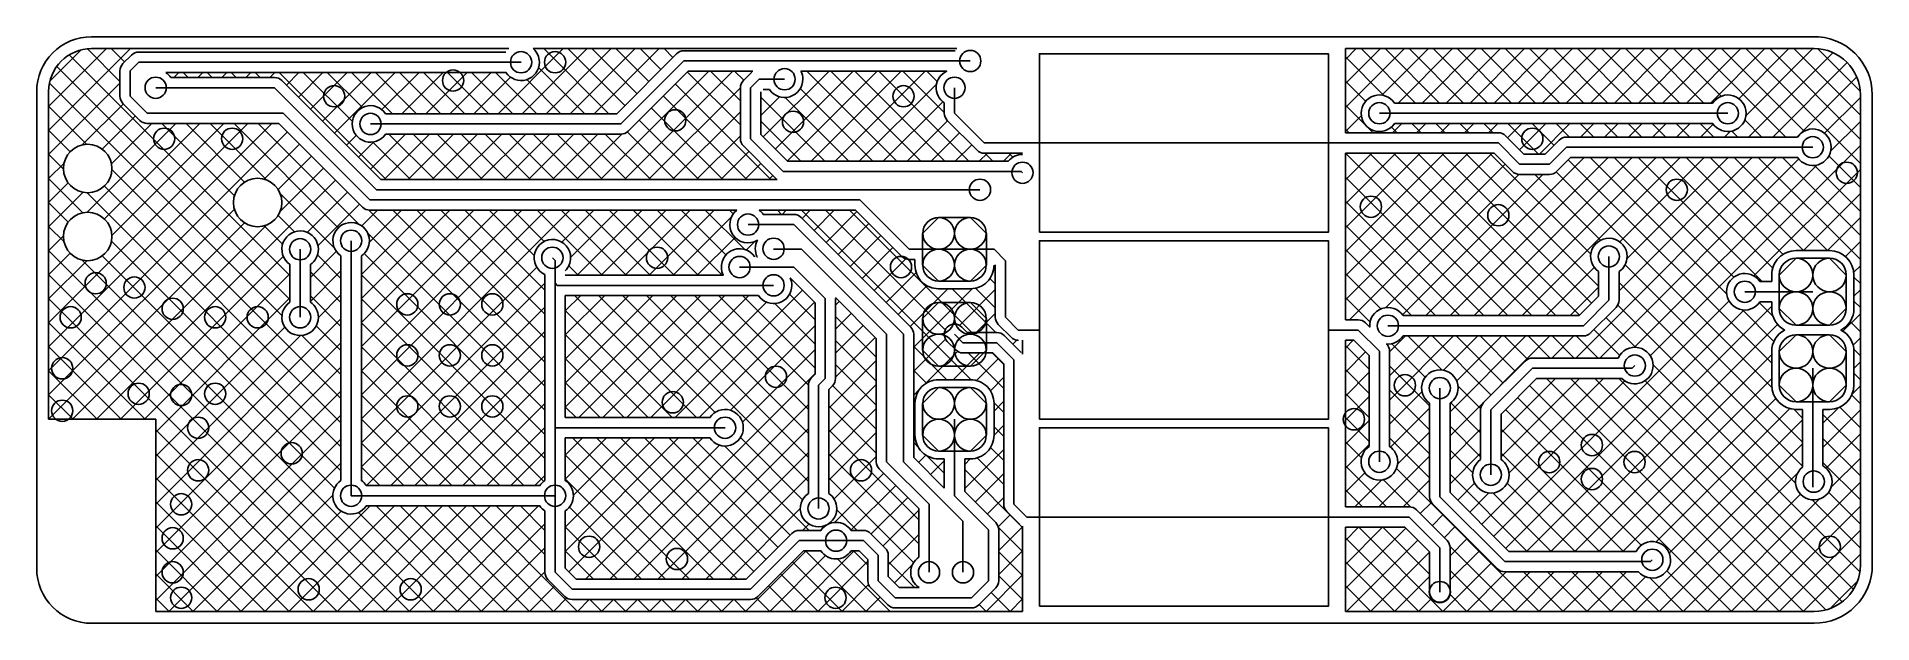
# Model space of a CAD drawing. Extents: x 0 to 2.16, y 0 to 0.69.
import ezdxf

# ---------------------------------------------------------------- set-up
doc = ezdxf.new("R2010")
doc.units = 0
doc.layers.get('0').update_dxf_attribs({"linetype": 'CONTINUOUS'})
doc.layers.add('gbl', color=3, linetype='CONTINUOUS')

# ---------------------------------------------------------------- blocks, each defined once
blk = doc.blocks.new('D75')
blk.add_circle((0, 0), 0.0125)
blk = doc.blocks.new('D76')
blk.add_lwpolyline([(0.0197, 0.0394), (-0.0197, 0.0394), (-0.0394, 0.0197), (-0.0394, -0.0197), (-0.0197, -0.0394), (0.0197, -0.0394), (0.0394, -0.0197), (0.0394, 0.0197)], close=True)
for centre in [(-0.0197, 0.0197), (0.0197, 0.0197), (-0.0197, -0.0197), (0.0197, -0.0197)]:
    blk.add_circle(centre, 0.0197)
blk = doc.blocks.new('D77')
blk.add_lwpolyline([(0.0375, -0.0187), (0.0375, 0.0187), (0.0187, 0.0375), (-0.0187, 0.0375), (-0.0375, 0.0187), (-0.0375, -0.0187), (-0.0187, -0.0375), (0.0187, -0.0375)], close=True)
for centre in [(-0.0187, 0.0187), (0.0187, 0.0187), (-0.0187, -0.0187), (0.0187, -0.0187)]:
    blk.add_circle(centre, 0.0187)

msp = doc.modelspace()

# ---------------------------------------------------------------- linework, layer by layer
at = {"layer": 'gbl', "color": 3}
for points in [[(0.06449, 0.69), (0.06449, 0.69), (0.06449, 0.69, 0.414259), (0, 0.6255), (0, 0.6255)], [(0.06449, 0.676), (0.06449, 0.676), (0.06449, 0.676, 0.413749), (0.014, 0.62559), (0.014, 0.62559)], [(0.12, 0.672), (0.12, 0.672), (0.12, 0.672, 0.199726), (0.11152, 0.66848), (0.11152, 0.66848)], [(0.12, 0.672), (0.12, 0.672), (0.12, 0.672, 0.199726), (0.11152, 0.66848), (0.11152, 0.66848)], [(0.5915, 0.66), (0.5915, 0.66), (0.5915, 0.66, 0.21303), (0.58436, 0.676), (0.58436, 0.676)], [(0.7615, 0.6735), (0.7615, 0.6735), (0.7615, 0.6735, 0.199109), (0.75301, 0.66998), (0.75301, 0.66998)], [(0.7615, 0.6735), (0.7615, 0.6735), (0.7615, 0.6735, 0.199109), (0.75301, 0.66998), (0.75301, 0.66998)], [(2.15996, 0.62174), (2.15996, 0.62174), (2.15996, 0.62174, 0.421432), (2.09, 0.69), (2.09, 0.69)], [(2.146, 0.62172), (2.146, 0.62172), (2.146, 0.62172, 0.414214), (2.09172, 0.676), (2.09172, 0.676)], [(0.10152, 0.65848), (0.10152, 0.65848), (0.10152, 0.65848, 0.198099), (0.098, 0.65), (0.098, 0.65)], [(0.10152, 0.65848), (0.10152, 0.65848), (0.10152, 0.65848, 0.198099), (0.098, 0.65), (0.098, 0.65)], [(0.55216, 0.648), (0.55216, 0.648), (0.55216, 0.648, 0.740466), (0.5915, 0.66), (0.5915, 0.66)], [(0.9015, 0.64), (0.9015, 0.64), (0.9015, 0.64, 0.114658), (0.89929, 0.6495), (0.89929, 0.6495)], [(1.07095, 0.6495), (1.07095, 0.6495), (1.07095, 0.6495, 0.58415), (1.068, 0.61216), (1.068, 0.61216)], [(0.15784, 0.642), (0.15784, 0.642), (0.15784, 0.642, 0.100235), (0.15176, 0.648), (0.15176, 0.648)], [(0.28848, 0.63849), (0.28848, 0.63849), (0.28848, 0.63849, 0.199188), (0.28, 0.642), (0.28, 0.642)], [(0.28848, 0.63849), (0.28848, 0.63849), (0.28848, 0.63849, 0.199188), (0.28, 0.642), (0.28, 0.642)], [(0.83152, 0.63849), (0.83152, 0.63849), (0.83152, 0.63849, 0.198316), (0.828, 0.63), (0.828, 0.63)], [(0.83152, 0.63849), (0.83152, 0.63849), (0.83152, 0.63849, 0.198316), (0.828, 0.63), (0.828, 0.63)], [(0.86216, 0.628), (0.86216, 0.628), (0.86216, 0.628, 0.740466), (0.9015, 0.64), (0.9015, 0.64)], [(0.098, 0.62), (0.098, 0.62), (0.098, 0.62, 0.199109), (0.10152, 0.61151), (0.10152, 0.61151)], [(0.098, 0.62), (0.098, 0.62), (0.098, 0.62, 0.199109), (0.10152, 0.61151), (0.10152, 0.61151)], [(0.41062, 0.59943), (0.41062, 0.59943), (0.41062, 0.59943, 3.278364), (0.41062, 0.57543), (0.41062, 0.57543)], [(1.59784, 0.612), (1.59784, 0.612), (1.59784, 0.612, 3.278364), (1.59784, 0.588), (1.59784, 0.588)], [(2.0115, 0.6), (2.0115, 0.6), (2.0115, 0.6, 0.740448), (1.97216, 0.612), (1.97216, 0.612)], [(0.12151, 0.59152), (0.12151, 0.59152), (0.12151, 0.59152, 0.198316), (0.13, 0.588), (0.13, 0.588)], [(0.12151, 0.59152), (0.12151, 0.59152), (0.12151, 0.59152, 0.198316), (0.13, 0.588), (0.13, 0.588)], [(1.068, 0.6), (1.068, 0.6), (1.068, 0.6, 0.198802), (1.07151, 0.59152), (1.07151, 0.59152)], [(1.068, 0.6), (1.068, 0.6), (1.068, 0.6, 0.198802), (1.07151, 0.59152), (1.07151, 0.59152)], [(1.97216, 0.588), (1.97216, 0.588), (1.97216, 0.588, 0.740466), (2.0115, 0.6), (2.0115, 0.6)], [(0.08851, 0.535), (0.08851, 0.535), (0.08851, 0.535, 1), (0.03149, 0.535), (0.03149, 0.535), (0.03149, 0.535, 1), (0.08851, 0.535), (0.08851, 0.535)], [(0.68743, 0.57543), (0.68743, 0.57543), (0.68743, 0.57543, 0.198802), (0.69591, 0.57894), (0.69591, 0.57894)], [(0.68743, 0.57543), (0.68743, 0.57543), (0.68743, 0.57543, 0.198802), (0.69591, 0.57894), (0.69591, 0.57894)], [(0.828, 0.57), (0.828, 0.57), (0.828, 0.57, 0.199109), (0.83152, 0.56151), (0.83152, 0.56151)], [(0.828, 0.57), (0.828, 0.57), (0.828, 0.57, 0.199109), (0.83152, 0.56151), (0.83152, 0.56151)], [(1.72848, 0.57349), (1.72848, 0.57349), (1.72848, 0.57349, 0.199188), (1.72, 0.577), (1.72, 0.577)], [(1.72848, 0.57349), (1.72848, 0.57349), (1.72848, 0.57349, 0.199188), (1.72, 0.577), (1.72, 0.577)], [(1.8, 0.572), (1.8, 0.572), (1.8, 0.572, 0.198186), (1.79151, 0.56849), (1.79151, 0.56849)], [(1.8, 0.572), (1.8, 0.572), (1.8, 0.572, 0.198186), (1.79151, 0.56849), (1.79151, 0.56849)], [(2.1115, 0.56), (2.1115, 0.56), (2.1115, 0.56, 0.740448), (2.07216, 0.572), (2.07216, 0.572)], [(1.10652, 0.55651), (1.10652, 0.55651), (1.10652, 0.55651, 0.199188), (1.115, 0.553), (1.115, 0.553)], [(1.10652, 0.55651), (1.10652, 0.55651), (1.10652, 0.55651, 0.199188), (1.115, 0.553), (1.115, 0.553)], [(1.16, 0.5515), (1.16, 0.5515), (1.16, 0.5515, 0.226864), (1.14327, 0.5435), (1.14327, 0.5435)], [(2.07216, 0.548), (2.07216, 0.548), (2.07216, 0.548, 0.740466), (2.1115, 0.56), (2.1115, 0.56)], [(0.28851, 0.495), (0.28851, 0.495), (0.28851, 0.495, 1), (0.23149, 0.495), (0.23149, 0.495), (0.23149, 0.495, 1), (0.28851, 0.495), (0.28851, 0.495)], [(1.73652, 0.53152), (1.73652, 0.53152), (1.73652, 0.53152, 0.198099), (1.745, 0.528), (1.745, 0.528)], [(1.73652, 0.53152), (1.73652, 0.53152), (1.73652, 0.53152, 0.198099), (1.745, 0.528), (1.745, 0.528)], [(1.78, 0.528), (1.78, 0.528), (1.78, 0.528, 0.199109), (1.78849, 0.53152), (1.78849, 0.53152)], [(1.78, 0.528), (1.78, 0.528), (1.78, 0.528, 0.199109), (1.78849, 0.53152), (1.78849, 0.53152)], [(0.08851, 0.455), (0.08851, 0.455), (0.08851, 0.455, 1), (0.03149, 0.455), (0.03149, 0.455), (0.03149, 0.455, 1), (0.08851, 0.455), (0.08851, 0.455)], [(0.38352, 0.48952), (0.38352, 0.48952), (0.38352, 0.48952, 0.198099), (0.392, 0.486), (0.392, 0.486)], [(0.38352, 0.48952), (0.38352, 0.48952), (0.38352, 0.48952, 0.198099), (0.392, 0.486), (0.392, 0.486)], [(0.82385, 0.486), (0.82385, 0.486), (0.82385, 0.486, 0.938744), (0.84806, 0.45057), (0.84806, 0.45057)], [(0.85493, 0.48105), (0.85493, 0.48105), (0.85493, 0.48105, 0.078902), (0.85032, 0.486), (0.85032, 0.486)], [(0.89943, 0.47754), (0.89943, 0.47754), (0.89943, 0.47754, 0.199188), (0.89095, 0.48105), (0.89095, 0.48105)], [(0.89943, 0.47754), (0.89943, 0.47754), (0.89943, 0.47754, 0.199188), (0.89095, 0.48105), (0.89095, 0.48105)], [(0.3315, 0.44), (0.3315, 0.44), (0.3315, 0.44, 1.665478), (0.298, 0.42216), (0.298, 0.42216)], [(0.3915, 0.45), (0.3915, 0.45), (0.3915, 0.45, 1.665478), (0.358, 0.43216), (0.358, 0.43216)], [(0.322, 0.42216), (0.322, 0.42216), (0.322, 0.42216, 0.249686), (0.3315, 0.44), (0.3315, 0.44)], [(0.382, 0.43216), (0.382, 0.43216), (0.382, 0.43216, 0.249686), (0.3915, 0.45), (0.3915, 0.45)], [(0.62831, 0.43), (0.62831, 0.43), (0.62831, 0.43, 1.83814), (0.598, 0.41039), (0.598, 0.41039)], [(0.84493, 0.43106), (0.84493, 0.43106), (0.84493, 0.43106, 0.934952), (0.8078, 0.40955), (0.8078, 0.40955)], [(0.84806, 0.45057), (0.84806, 0.45057), (0.84806, 0.45057, 0.239899), (0.8478, 0.43106), (0.8478, 0.43106)], [(1.8715, 0.4315), (1.8715, 0.4315), (1.8715, 0.4315, 1.665478), (1.838, 0.41366), (1.838, 0.41366)], [(2.07031, 0.43837), (2.07031, 0.43837), (2.07031, 0.43837, 0.414316), (2.04163, 0.40968), (2.04163, 0.40968)], [(2.13837, 0.40968), (2.13837, 0.40968), (2.13837, 0.40968, 0.414069), (2.10968, 0.43837), (2.10968, 0.43837)], [(0.622, 0.41478), (0.622, 0.41478), (0.622, 0.41478, 0.199359), (0.62831, 0.43), (0.62831, 0.43)], [(1.01806, 0.43152), (1.01806, 0.43152), (1.01806, 0.43152, 0.198316), (1.02655, 0.428), (1.02655, 0.428)], [(1.01806, 0.43152), (1.01806, 0.43152), (1.01806, 0.43152, 0.198316), (1.02655, 0.428), (1.02655, 0.428)], [(1.0335, 0.42125), (1.0335, 0.42125), (1.0335, 0.42125, 0.414214), (1.06125, 0.3935), (1.06125, 0.3935)], [(1.09875, 0.3935), (1.09875, 0.3935), (1.09875, 0.3935, 0.414214), (1.1265, 0.42125), (1.1265, 0.42125)], [(1.862, 0.41366), (1.862, 0.41366), (1.862, 0.41366, 0.249686), (1.8715, 0.4315), (1.8715, 0.4315)], [(2.02784, 0.402), (2.02784, 0.402), (2.02784, 0.402, 3.278364), (2.02784, 0.378), (2.02784, 0.378)], [(0.84925, 0.38555), (0.84925, 0.38555), (0.84925, 0.38555, 0.740466), (0.88859, 0.39755), (0.88859, 0.39755)], [(0.88859, 0.39755), (0.88859, 0.39755), (0.88859, 0.39755, 0.105056), (0.88673, 0.4063), (0.88673, 0.4063)], [(0.298, 0.37784), (0.298, 0.37784), (0.298, 0.37784, 1.665497), (0.3315, 0.36), (0.3315, 0.36)], [(0.3315, 0.36), (0.3315, 0.36), (0.3315, 0.36, 0.24965), (0.322, 0.37784), (0.322, 0.37784)], [(1.60784, 0.362), (1.60784, 0.362), (1.60784, 0.362, 0.769547), (1.56856, 0.34841), (1.56856, 0.34841)], [(1.85848, 0.37152), (1.85848, 0.37152), (1.85848, 0.37152, 0.198099), (1.862, 0.38), (1.862, 0.38)], [(1.85848, 0.37152), (1.85848, 0.37152), (1.85848, 0.37152, 0.198099), (1.862, 0.38), (1.862, 0.38)], [(2.04163, 0.37031), (2.04163, 0.37031), (2.04163, 0.37031, 0.277036), (2.05682, 0.345), (2.05682, 0.345)], [(2.12317, 0.345), (2.12317, 0.345), (2.12317, 0.345, 0.276737), (2.13837, 0.37031), (2.13837, 0.37031)], [(1.032, 0.34), (1.032, 0.34), (1.032, 0.34, 0.199726), (1.02848, 0.34848), (1.02848, 0.34848)], [(1.032, 0.34), (1.032, 0.34), (1.032, 0.34, 0.199726), (1.02848, 0.34848), (1.02848, 0.34848)], [(1.08849, 0.34848), (1.08849, 0.34848), (1.08849, 0.34848, 0.998577), (1.07151, 0.33152), (1.07151, 0.33152)], [(1.128, 0.36), (1.128, 0.36), (1.128, 0.36, 0.199726), (1.13152, 0.35152), (1.13152, 0.35152)], [(1.128, 0.36), (1.128, 0.36), (1.128, 0.36, 0.199726), (1.13152, 0.35152), (1.13152, 0.35152)], [(1.56349, 0.35348), (1.56349, 0.35348), (1.56349, 0.35348, 0.198316), (1.555, 0.357), (1.555, 0.357)], [(1.56349, 0.35348), (1.56349, 0.35348), (1.56349, 0.35348, 0.198316), (1.555, 0.357), (1.555, 0.357)], [(1.13848, 0.33849), (1.13848, 0.33849), (1.13848, 0.33849, 0.199188), (1.13, 0.342), (1.13, 0.342)], [(1.13848, 0.33849), (1.13848, 0.33849), (1.13848, 0.33849, 0.199188), (1.13, 0.342), (1.13, 0.342)], [(1.14652, 0.33652), (1.14652, 0.33652), (1.14652, 0.33652, 0.198099), (1.155, 0.333), (1.155, 0.333)], [(1.14652, 0.33652), (1.14652, 0.33652), (1.14652, 0.33652, 0.198099), (1.155, 0.333), (1.155, 0.333)], [(1.58841, 0.32856), (1.58841, 0.32856), (1.58841, 0.32856, 0.269353), (1.60784, 0.338), (1.60784, 0.338)], [(1.592, 0.32), (1.592, 0.32), (1.592, 0.32, 0.198186), (1.58849, 0.32849), (1.58849, 0.32849)], [(1.592, 0.32), (1.592, 0.32), (1.592, 0.32, 0.198186), (1.58849, 0.32849), (1.58849, 0.32849)], [(1.82, 0.338), (1.82, 0.338), (1.82, 0.338, 0.199109), (1.82849, 0.34152), (1.82849, 0.34152)], [(1.82, 0.338), (1.82, 0.338), (1.82, 0.338, 0.199109), (1.82849, 0.34152), (1.82849, 0.34152)], [(1.90209, 0.30319), (1.90209, 0.30319), (1.90209, 0.30319, 0.808439), (1.86098, 0.312), (1.86098, 0.312)], [(2.05682, 0.345), (2.05682, 0.345), (2.05682, 0.345, 0.277076), (2.04163, 0.31969), (2.04163, 0.31969)], [(2.13837, 0.31969), (2.13837, 0.31969), (2.13837, 0.31969, 0.277278), (2.12317, 0.345), (2.12317, 0.345)], [(1.08151, 0.32151), (1.08151, 0.32151), (1.08151, 0.32151, 0.199404), (1.09, 0.318), (1.09, 0.318)], [(1.08151, 0.32151), (1.08151, 0.32151), (1.08151, 0.32151, 0.199404), (1.09, 0.318), (1.09, 0.318)], [(1.76, 0.312), (1.76, 0.312), (1.76, 0.312, 0.198802), (1.75152, 0.30849), (1.75152, 0.30849)], [(1.76, 0.312), (1.76, 0.312), (1.76, 0.312, 0.198802), (1.75152, 0.30849), (1.75152, 0.30849)], [(1.86538, 0.288), (1.86538, 0.288), (1.86538, 0.288, 0.668866), (1.90209, 0.30319), (1.90209, 0.30319)], [(0.91151, 0.28848), (0.91151, 0.28848), (0.91151, 0.28848, 0.199188), (0.908, 0.28), (0.908, 0.28)], [(0.91151, 0.28848), (0.91151, 0.28848), (0.91151, 0.28848, 0.199188), (0.908, 0.28), (0.908, 0.28)], [(0.93648, 0.27951), (0.93648, 0.27951), (0.93648, 0.27951, 0.198316), (0.94, 0.288), (0.94, 0.288)], [(0.93648, 0.27951), (0.93648, 0.27951), (0.93648, 0.27951, 0.198316), (0.94, 0.288), (0.94, 0.288)], [(1.06125, 0.2865), (1.06125, 0.2865), (1.06125, 0.2865, 0.414214), (1.0335, 0.25875), (1.0335, 0.25875)], [(1.1265, 0.25875), (1.1265, 0.25875), (1.1265, 0.25875, 0.414214), (1.09875, 0.2865), (1.09875, 0.2865)], [(1.67264, 0.27666), (1.67264, 0.27666), (1.67264, 0.27666, 1.665478), (1.63914, 0.25882), (1.63914, 0.25882)], [(1.66314, 0.25882), (1.66314, 0.25882), (1.66314, 0.25882, 0.249686), (1.67264, 0.27666), (1.67264, 0.27666)], [(1.70266, 0.25963), (1.70266, 0.25963), (1.70266, 0.25963, 0.198316), (1.69914, 0.25114), (1.69914, 0.25114)], [(1.70266, 0.25963), (1.70266, 0.25963), (1.70266, 0.25963, 0.198316), (1.69914, 0.25114), (1.69914, 0.25114)], [(2.04163, 0.28032), (2.04163, 0.28032), (2.04163, 0.28032, 0.413967), (2.07031, 0.25163), (2.07031, 0.25163)], [(2.10968, 0.25163), (2.10968, 0.25163), (2.10968, 0.25163, 0.414069), (2.13837, 0.28032), (2.13837, 0.28032)], [(0.8315, 0.23), (0.8315, 0.23), (0.8315, 0.23, 0.740448), (0.79216, 0.242), (0.79216, 0.242)], [(0.79216, 0.218), (0.79216, 0.218), (0.79216, 0.218, 0.740466), (0.8315, 0.23), (0.8315, 0.23)], [(1.0335, 0.22125), (1.0335, 0.22125), (1.0335, 0.22125, 0.414214), (1.06125, 0.1935), (1.06125, 0.1935)], [(1.09875, 0.1935), (1.09875, 0.1935), (1.09875, 0.1935, 0.414214), (1.1265, 0.22125), (1.1265, 0.22125)], [(1.568, 0.20784), (1.568, 0.20784), (1.568, 0.20784, 1.665497), (1.6015, 0.19), (1.6015, 0.19)], [(1.6015, 0.19), (1.6015, 0.19), (1.6015, 0.19, 0.24965), (1.592, 0.20784), (1.592, 0.20784)], [(0.988, 0.19), (0.988, 0.19), (0.988, 0.19, 0.198186), (0.99151, 0.18151), (0.99151, 0.18151)], [(0.988, 0.19), (0.988, 0.19), (0.988, 0.19, 0.198186), (0.99151, 0.18151), (0.99151, 0.18151)], [(1.69914, 0.19253), (1.69914, 0.19253), (1.69914, 0.19253, 1.665497), (1.73264, 0.17469), (1.73264, 0.17469)], [(1.73264, 0.17469), (1.73264, 0.17469), (1.73264, 0.17469, 0.24965), (1.72314, 0.19253), (1.72314, 0.19253)], [(2.078, 0.18368), (2.078, 0.18368), (2.078, 0.18368, 1.605539), (2.11264, 0.16666), (2.11264, 0.16666)], [(2.11264, 0.16666), (2.11264, 0.16666), (2.11264, 0.16666, 0.266214), (2.102, 0.18522), (2.102, 0.18522)], [(0.358, 0.16784), (0.358, 0.16784), (0.358, 0.16784, 1.214682), (0.38784, 0.138), (0.38784, 0.138)], [(0.38784, 0.162), (0.38784, 0.162), (0.38784, 0.162, 0.096936), (0.382, 0.16784), (0.382, 0.16784)], [(0.598, 0.16784), (0.598, 0.16784), (0.598, 0.16784, 0.096936), (0.59216, 0.162), (0.59216, 0.162)], [(0.6315, 0.15), (0.6315, 0.15), (0.6315, 0.15, 0.24965), (0.622, 0.16784), (0.622, 0.16784)], [(0.908, 0.15284), (0.908, 0.15284), (0.908, 0.15284, 1.665497), (0.9415, 0.135), (0.9415, 0.135)], [(0.9415, 0.135), (0.9415, 0.135), (0.9415, 0.135, 0.24965), (0.932, 0.15284), (0.932, 0.15284)], [(0.59216, 0.138), (0.59216, 0.138), (0.59216, 0.138, 0.096936), (0.598, 0.13216), (0.598, 0.13216)], [(0.622, 0.13216), (0.622, 0.13216), (0.622, 0.13216, 0.249686), (0.6315, 0.15), (0.6315, 0.15)], [(1.138, 0.14), (1.138, 0.14), (1.138, 0.14, 0.199109), (1.14152, 0.13151), (1.14152, 0.13151)], [(1.138, 0.14), (1.138, 0.14), (1.138, 0.14, 0.199109), (1.14152, 0.13151), (1.14152, 0.13151)], [(1.62348, 0.13349), (1.62348, 0.13349), (1.62348, 0.13349, 0.199188), (1.615, 0.137), (1.615, 0.137)], [(1.62348, 0.13349), (1.62348, 0.13349), (1.62348, 0.13349, 0.199188), (1.615, 0.137), (1.615, 0.137)], [(1.63914, 0.14886), (1.63914, 0.14886), (1.63914, 0.14886, 0.199109), (1.64266, 0.14037), (1.64266, 0.14037)], [(1.63914, 0.14886), (1.63914, 0.14886), (1.63914, 0.14886, 0.199109), (1.64266, 0.14037), (1.64266, 0.14037)], [(0.8972, 0.10921), (0.8972, 0.10921), (0.8972, 0.10921, 0.199726), (0.88872, 0.10569), (0.88872, 0.10569)], [(0.8972, 0.10921), (0.8972, 0.10921), (0.8972, 0.10921, 0.199726), (0.88872, 0.10569), (0.88872, 0.10569)], [(0.95852, 0.10921), (0.95852, 0.10921), (0.95852, 0.10921, 0.532681), (0.92285, 0.10921), (0.92285, 0.10921)], [(0.98128, 0.10569), (0.98128, 0.10569), (0.98128, 0.10569, 0.198099), (0.9728, 0.10921), (0.9728, 0.10921)], [(0.98128, 0.10569), (0.98128, 0.10569), (0.98128, 0.10569, 0.198099), (0.9728, 0.10921), (0.9728, 0.10921)], [(1.132, 0.11), (1.132, 0.11), (1.132, 0.11, 0.199109), (1.12848, 0.11849), (1.12848, 0.11849)], [(1.132, 0.11), (1.132, 0.11), (1.132, 0.11, 0.199109), (1.12848, 0.11849), (1.12848, 0.11849)], [(1.002, 0.08), (1.002, 0.08), (1.002, 0.08, 0.198186), (0.99849, 0.08849), (0.99849, 0.08849)], [(1.002, 0.08), (1.002, 0.08), (1.002, 0.08, 0.198186), (0.99849, 0.08849), (0.99849, 0.08849)], [(1.66314, 0.08886), (1.66314, 0.08886), (1.66314, 0.08886, 0.198802), (1.65963, 0.09734), (1.65963, 0.09734)], [(1.66314, 0.08886), (1.66314, 0.08886), (1.66314, 0.08886, 0.198802), (1.65963, 0.09734), (1.65963, 0.09734)], [(1.92264, 0.07469), (1.92264, 0.07469), (1.92264, 0.07469, 0.787464), (1.882, 0.08449), (1.882, 0.08449)], [(0.92285, 0.08521), (0.92285, 0.08521), (0.92285, 0.08521, 0.532681), (0.95852, 0.08521), (0.95852, 0.08521)], [(1.038, 0.07784), (1.038, 0.07784), (1.038, 0.07784, 0.536824), (1.03824, 0.042), (1.03824, 0.042)], [(1.885, 0.06049), (1.885, 0.06049), (1.885, 0.06049, 0.691457), (1.92264, 0.07469), (1.92264, 0.07469)], [(2.09172, 0), (2.09172, 0), (2.09172, 0, 0.414214), (2.16, 0.06828), (2.16, 0.06828)], [(2.09172, 0.014), (2.09172, 0.014), (2.09172, 0.014, 0.414214), (2.146, 0.06828), (2.146, 0.06828)], [(0, 0.06449), (0, 0.06449), (0, 0.06449, 0.414214), (0.06449, 0), (0.06449, 0)], [(0.598, 0.06), (0.598, 0.06), (0.598, 0.06, 0.198802), (0.60151, 0.05152), (0.60151, 0.05152)], [(0.598, 0.06), (0.598, 0.06), (0.598, 0.06, 0.198802), (0.60151, 0.05152), (0.60151, 0.05152)], [(0.978, 0.05), (0.978, 0.05), (0.978, 0.05, 0.198802), (0.98151, 0.04152), (0.98151, 0.04152)], [(0.978, 0.05), (0.978, 0.05), (0.978, 0.05, 0.198802), (0.98151, 0.04152), (0.98151, 0.04152)], [(1.12848, 0.04152), (1.12848, 0.04152), (1.12848, 0.04152, 0.198099), (1.132, 0.05), (1.132, 0.05)], [(1.12848, 0.04152), (1.12848, 0.04152), (1.12848, 0.04152, 0.198099), (1.132, 0.05), (1.132, 0.05)], [(1.71903, 0.064), (1.71903, 0.064), (1.71903, 0.064, 0.199188), (1.72751, 0.06049), (1.72751, 0.06049)], [(1.71903, 0.064), (1.71903, 0.064), (1.71903, 0.064, 0.199188), (1.72751, 0.06049), (1.72751, 0.06049)], [(0.62151, 0.03151), (0.62151, 0.03151), (0.62151, 0.03151, 0.199404), (0.63, 0.028), (0.63, 0.028)], [(0.62151, 0.03151), (0.62151, 0.03151), (0.62151, 0.03151, 0.199404), (0.63, 0.028), (0.63, 0.028)], [(0.84, 0.028), (0.84, 0.028), (0.84, 0.028, 0.198802), (0.84848, 0.03151), (0.84848, 0.03151)], [(0.84, 0.028), (0.84, 0.028), (0.84, 0.028, 0.198802), (0.84848, 0.03151), (0.84848, 0.03151)], [(1.63914, 0.03666), (1.63914, 0.03666), (1.63914, 0.03666, 1), (1.66314, 0.03666), (1.66314, 0.03666)], [(1.00152, 0.02152), (1.00152, 0.02152), (1.00152, 0.02152, 0.198099), (1.01, 0.018), (1.01, 0.018)], [(1.00152, 0.02152), (1.00152, 0.02152), (1.00152, 0.02152, 0.198099), (1.01, 0.018), (1.01, 0.018)], [(1.1, 0.018), (1.1, 0.018), (1.1, 0.018, 0.199726), (1.10848, 0.02152), (1.10848, 0.02152)], [(1.1, 0.018), (1.1, 0.018), (1.1, 0.018, 0.199726), (1.10848, 0.02152), (1.10848, 0.02152)]]:
    msp.add_lwpolyline(points, format="xyb", dxfattribs=at)
for points in [[(0.014, 0.57969), (0.11031, 0.676)], [(0.014, 0.60797), (0.08203, 0.676)], [(0.01551, 0.63776), (0.05223, 0.67449)], [(0.05963, 0.67576), (0.098, 0.63739)], [(0.06449, 0.69), (2.09, 0.69)], [(0.06449, 0.676), (0.55564, 0.676)], [(0.08768, 0.676), (0.10335, 0.66032)], [(0.12, 0.672), (0.55216, 0.672)], [(0.54286, 0.59943), (0.61943, 0.676)], [(0.57114, 0.59943), (0.64772, 0.676)], [(0.58436, 0.676), (1.08263, 0.676)], [(0.59679, 0.676), (0.67337, 0.59943)], [(0.59943, 0.59943), (0.676, 0.676)], [(0.59943, 0.59943), (0.676, 0.676)], [(0.62508, 0.676), (0.69205, 0.60902)], [(0.62771, 0.59943), (0.70428, 0.676)], [(0.65336, 0.676), (0.70619, 0.62317)], [(0.656, 0.59943), (0.73257, 0.676)], [(0.68164, 0.676), (0.72034, 0.63731)], [(0.68246, 0.59943), (0.75301, 0.66998)], [(0.70993, 0.676), (0.73448, 0.65145)], [(0.73821, 0.676), (0.74862, 0.66559)], [(0.7615, 0.6735), (1.08066, 0.6735)], [(1.18, 0.46), (1.18, 0.67), (1.52, 0.67), (1.52, 0.46), (1.18, 0.46)], [(1.54, 0.676), (2.03, 0.676)], [(1.54, 0.6349), (1.5811, 0.676)], [(1.54, 0.60662), (1.60938, 0.676)], [(1.54, 0.66319), (1.55281, 0.676)], [(1.54, 0.577), (1.54, 0.676)], [(1.55846, 0.676), (1.62246, 0.612)], [(1.58296, 0.62129), (1.63767, 0.676)], [(1.58674, 0.676), (1.65074, 0.612)], [(1.60195, 0.612), (1.66595, 0.676)], [(1.61503, 0.676), (1.67903, 0.612)], [(1.63023, 0.612), (1.69423, 0.676)], [(1.64331, 0.676), (1.70731, 0.612)], [(1.65852, 0.612), (1.72252, 0.676)], [(1.67159, 0.676), (1.73559, 0.612)], [(1.6868, 0.612), (1.7508, 0.676)], [(1.69988, 0.676), (1.76388, 0.612)], [(1.71509, 0.612), (1.77909, 0.676)], [(1.72816, 0.676), (1.79216, 0.612)], [(1.74337, 0.612), (1.80737, 0.676)], [(1.75645, 0.676), (1.82045, 0.612)], [(1.77165, 0.612), (1.83565, 0.676)], [(1.78473, 0.676), (1.84873, 0.612)], [(1.79994, 0.612), (1.86394, 0.676)], [(1.81302, 0.676), (1.87702, 0.612)], [(1.82822, 0.612), (1.89222, 0.676)], [(1.8413, 0.676), (1.9053, 0.612)], [(1.85651, 0.612), (1.92051, 0.676)], [(1.86959, 0.676), (1.93359, 0.612)], [(1.88479, 0.612), (1.94879, 0.676)], [(1.89787, 0.676), (1.96187, 0.612)], [(1.91308, 0.612), (1.97708, 0.676)], [(1.92615, 0.676), (1.98214, 0.62001)], [(1.94136, 0.612), (2.00536, 0.676)], [(1.95444, 0.676), (2.05844, 0.572)], [(1.96965, 0.612), (2.03364, 0.676)], [(1.98272, 0.676), (2.0798, 0.57893)], [(2.00303, 0.6171), (2.06193, 0.676)], [(2.01101, 0.676), (2.146, 0.54101)], [(2.0113, 0.59709), (2.09021, 0.676)], [(2.0145, 0.572), (2.1138, 0.6713)], [(2.03, 0.676), (2.09172, 0.676)], [(2.03929, 0.676), (2.146, 0.56929)], [(2.06757, 0.676), (2.146, 0.59758)], [(2.09603, 0.67583), (2.14583, 0.62603)], [(0.02364, 0.65518), (0.298, 0.38082)], [(0.03838, 0.66872), (0.298, 0.40911)], [(0.098, 0.62), (0.098, 0.65)], [(0.10152, 0.65848), (0.11152, 0.66848)], [(0.11, 0.65), (0.12, 0.66), (0.57, 0.66)], [(0.11, 0.62), (0.11, 0.65)], [(0.39278, 0.58743), (0.68743, 0.58743), (0.7615, 0.6615)], [(0.59061, 0.65389), (0.64508, 0.59943)], [(0.66342, 0.522), (0.79092, 0.6495)], [(0.69171, 0.522), (0.81921, 0.6495)], [(0.69591, 0.57894), (0.76647, 0.6495)], [(0.7615, 0.6615), (1.0985, 0.6615)], [(0.76559, 0.64862), (0.828, 0.58621)], [(0.76647, 0.6495), (0.84267, 0.6495)], [(0.793, 0.6495), (0.828, 0.6145)], [(0.82128, 0.6495), (0.83191, 0.63888)], [(0.83152, 0.63849), (0.84152, 0.64849)], [(0.85491, 0.57206), (0.93234, 0.6495)], [(0.86905, 0.55792), (0.96063, 0.6495)], [(0.88319, 0.54378), (0.98891, 0.6495)], [(0.89929, 0.6495), (1.07095, 0.6495)], [(0.90614, 0.6495), (1.01214, 0.5435)], [(0.9112, 0.5435), (1.0172, 0.6495)], [(0.93442, 0.6495), (1.04042, 0.5435)], [(0.93948, 0.5435), (1.04548, 0.6495)], [(0.9627, 0.6495), (1.0687, 0.5435)], [(0.99099, 0.6495), (1.09699, 0.5435)], [(1.01927, 0.6495), (1.068, 0.60077)], [(1.04756, 0.6495), (1.05977, 0.63728)], [(1.54, 0.66617), (1.58535, 0.62082)], [(2.04278, 0.572), (2.13049, 0.65971)], [(0.014, 0.5514), (0.098, 0.6354)], [(0.01501, 0.63553), (0.28859, 0.36195)], [(0.14, 0.63), (0.28, 0.63)], [(0.15176, 0.648), (0.55216, 0.648)], [(0.15784, 0.642), (0.28, 0.642)], [(0.16117, 0.642), (0.16717, 0.648)], [(0.17224, 0.648), (0.17824, 0.642)], [(0.18945, 0.642), (0.19545, 0.648)], [(0.20053, 0.648), (0.20653, 0.642)], [(0.21774, 0.642), (0.22374, 0.648)], [(0.22881, 0.648), (0.23481, 0.642)], [(0.24602, 0.642), (0.25202, 0.648)], [(0.2571, 0.648), (0.2631, 0.642)], [(0.2743, 0.642), (0.2803, 0.648)], [(0.28, 0.63), (0.4, 0.51)], [(0.28538, 0.648), (0.41138, 0.522)], [(0.28848, 0.63849), (0.40497, 0.522)], [(0.29378, 0.63319), (0.30859, 0.648)], [(0.30792, 0.61905), (0.33687, 0.648)], [(0.31367, 0.648), (0.37146, 0.5902)], [(0.32206, 0.60491), (0.36516, 0.648)], [(0.33621, 0.59076), (0.39344, 0.648)], [(0.34195, 0.648), (0.38325, 0.6067)], [(0.35035, 0.57662), (0.42173, 0.648)], [(0.37023, 0.648), (0.41881, 0.59943)], [(0.39852, 0.648), (0.44709, 0.59943)], [(0.40622, 0.60421), (0.45001, 0.648)], [(0.4268, 0.648), (0.47538, 0.59943)], [(0.42972, 0.59943), (0.47829, 0.648)], [(0.45509, 0.648), (0.50366, 0.59943)], [(0.45801, 0.59943), (0.50658, 0.648)], [(0.48337, 0.648), (0.53194, 0.59943)], [(0.48629, 0.59943), (0.53486, 0.648)], [(0.51166, 0.648), (0.56023, 0.59943)], [(0.51457, 0.59943), (0.55759, 0.64244)], [(0.53994, 0.648), (0.58851, 0.59943)], [(0.57666, 0.63956), (0.6168, 0.59943)], [(0.71999, 0.522), (0.828, 0.63001)], [(0.75145, 0.63448), (0.86393, 0.522)], [(0.828, 0.57), (0.828, 0.63)], [(0.84, 0.57), (0.84, 0.63), (0.85, 0.64), (0.88, 0.64)], [(0.85497, 0.628), (0.86216, 0.628)], [(0.89843, 0.62892), (0.98385, 0.5435)], [(0.96776, 0.5435), (1.05904, 0.63477)], [(1.08, 0.6), (1.08, 0.63)], [(1.54, 0.63789), (1.56378, 0.61411)], [(2.07107, 0.572), (2.14178, 0.64271)], [(0, 0.06449), (0, 0.6255)], [(0.014, 0.24), (0.014, 0.6255)], [(0.014, 0.60826), (0.05877, 0.56348)], [(0.05368, 0.5628), (0.10196, 0.61107)], [(0.10152, 0.61151), (0.12151, 0.59152)], [(0.11, 0.62), (0.13, 0.6)], [(0.72317, 0.60619), (0.80736, 0.522)], [(0.73731, 0.62034), (0.83565, 0.522)], [(0.852, 0.57497), (0.852, 0.62503)], [(0.852, 0.59744), (0.87393, 0.61937)], [(0.852, 0.61878), (0.92728, 0.5435)], [(0.88056, 0.61851), (0.95557, 0.5435)], [(0.99605, 0.5435), (1.06613, 0.61358)], [(1.068, 0.6), (1.068, 0.61216)], [(1.54, 0.60961), (1.5644, 0.58521)], [(1.59784, 0.612), (1.97216, 0.612)], [(2.10382, 0.57647), (2.146, 0.61865)], [(2.10382, 0.57647), (2.146, 0.61865)], [(2.146, 0.06828), (2.146, 0.62172)], [(2.16, 0.06828), (2.16, 0.62174)], [(0.014, 0.32513), (0.27687, 0.588)], [(0.014, 0.35341), (0.24859, 0.588)], [(0.05923, 0.4835), (0.16374, 0.588)], [(0.07703, 0.55786), (0.1161, 0.59693)], [(0.07966, 0.47564), (0.19202, 0.588)], [(0.08797, 0.54052), (0.13545, 0.588)], [(0.08848, 0.45618), (0.2203, 0.588)], [(0.13, 0.6), (0.29, 0.6), (0.392, 0.498)], [(0.13, 0.588), (0.28503, 0.588)], [(0.14739, 0.588), (0.23258, 0.50281)], [(0.17568, 0.588), (0.24465, 0.51902)], [(0.20396, 0.588), (0.27043, 0.52153)], [(0.23224, 0.588), (0.35492, 0.46532)], [(0.26053, 0.588), (0.37901, 0.46952)], [(0.28503, 0.588), (0.38352, 0.48952)], [(0.41062, 0.59943), (0.68246, 0.59943)], [(0.70902, 0.59205), (0.77908, 0.522)], [(0.74827, 0.522), (0.828, 0.60173)], [(0.852, 0.5905), (0.899, 0.5435)], [(1.02433, 0.5435), (1.07193, 0.5911)], [(1.07151, 0.59152), (1.10652, 0.55651)], [(1.08, 0.6), (1.115, 0.565)], [(1.54, 0.57833), (1.5587, 0.59704)], [(1.56521, 0.5844), (1.57261, 0.577)], [(1.58, 0.6), (1.99, 0.6)], [(1.59411, 0.58378), (1.60089, 0.577)], [(1.59523, 0.577), (1.60623, 0.588)], [(1.59784, 0.588), (1.97216, 0.588)], [(1.61817, 0.588), (1.62917, 0.577)], [(1.62352, 0.577), (1.63452, 0.588)], [(1.64646, 0.588), (1.65746, 0.577)], [(1.6518, 0.577), (1.6628, 0.588)], [(1.67474, 0.588), (1.68574, 0.577)], [(1.68009, 0.577), (1.69109, 0.588)], [(1.70303, 0.588), (1.71403, 0.577)], [(1.70837, 0.577), (1.71937, 0.588)], [(1.73081, 0.57116), (1.74766, 0.588)], [(1.73131, 0.588), (1.76731, 0.552)], [(1.74495, 0.55702), (1.77594, 0.588)], [(1.7596, 0.588), (1.78531, 0.56228)], [(1.76822, 0.552), (1.80422, 0.588)], [(1.78788, 0.588), (1.80388, 0.572)], [(1.81616, 0.588), (1.83216, 0.572)], [(1.81651, 0.572), (1.83251, 0.588)], [(1.84445, 0.588), (1.86045, 0.572)], [(1.84479, 0.572), (1.86079, 0.588)], [(1.87273, 0.588), (1.88873, 0.572)], [(1.87308, 0.572), (1.88908, 0.588)], [(1.90102, 0.588), (1.91702, 0.572)], [(1.90136, 0.572), (1.91736, 0.588)], [(1.9293, 0.588), (1.9453, 0.572)], [(1.92964, 0.572), (1.94564, 0.588)], [(1.95758, 0.588), (1.97359, 0.572)], [(1.95793, 0.572), (1.9729, 0.58697)], [(2.01001, 0.59214), (2.03015, 0.572)], [(2.11099, 0.55536), (2.146, 0.59036)], [(0.014, 0.57997), (0.03933, 0.55464)], [(0.014, 0.29684), (0.29509, 0.57794)], [(0.26785, 0.52241), (0.30924, 0.56379)], [(0.36449, 0.56248), (0.376, 0.57399)], [(0.37863, 0.54834), (0.39655, 0.56626)], [(0.39277, 0.5342), (0.434, 0.57543)], [(0.39556, 0.56611), (0.43967, 0.522)], [(0.40886, 0.522), (0.46229, 0.57543)], [(0.41062, 0.57543), (0.68743, 0.57543)], [(0.41452, 0.57543), (0.46795, 0.522)], [(0.43715, 0.522), (0.49057, 0.57543)], [(0.44281, 0.57543), (0.49624, 0.522)], [(0.46543, 0.522), (0.51886, 0.57543)], [(0.47109, 0.57543), (0.52452, 0.522)], [(0.49372, 0.522), (0.54714, 0.57543)], [(0.49938, 0.57543), (0.5528, 0.522)], [(0.522, 0.522), (0.57543, 0.57543)], [(0.522, 0.522), (0.57543, 0.57543)], [(0.52766, 0.57543), (0.58109, 0.522)], [(0.55028, 0.522), (0.60371, 0.57543)], [(0.55594, 0.57543), (0.60937, 0.522)], [(0.57857, 0.522), (0.632, 0.57543)], [(0.58423, 0.57543), (0.63766, 0.522)], [(0.60685, 0.522), (0.66028, 0.57543)], [(0.61251, 0.57543), (0.66594, 0.522)], [(0.63514, 0.522), (0.68862, 0.57549)], [(0.6408, 0.57543), (0.69422, 0.522)], [(0.66908, 0.57543), (0.72251, 0.522)], [(0.69482, 0.57797), (0.75079, 0.522)], [(0.77656, 0.522), (0.828, 0.57344)], [(0.84, 0.57), (0.8785, 0.5315)], [(0.852, 0.57497), (0.88347, 0.5435)], [(1.05262, 0.5435), (1.08607, 0.57696)], [(1.0809, 0.5435), (1.10022, 0.56281)], [(1.115, 0.565), (1.72, 0.565)], [(1.54, 0.58132), (1.54432, 0.577)], [(1.54, 0.577), (1.72, 0.577)], [(1.72, 0.565), (1.745, 0.54), (1.78, 0.54)], [(1.72848, 0.57349), (1.74997, 0.552)], [(1.77503, 0.552), (1.79151, 0.56849)], [(1.8, 0.572), (2.07216, 0.572)], [(1.8987, 0.31478), (2.146, 0.56208)], [(1.98621, 0.572), (1.99291, 0.5787)], [(1.99482, 0.57905), (2.00187, 0.572)], [(0.014, 0.55169), (0.0315, 0.53418)], [(0.014, 0.52312), (0.0322, 0.54132)], [(0.28404, 0.51032), (0.32338, 0.54965)], [(0.80484, 0.522), (0.83794, 0.55509)], [(0.83152, 0.56151), (0.87002, 0.52302)], [(0.83313, 0.522), (0.85208, 0.54095)], [(0.88347, 0.5435), (1.14327, 0.5435)], [(1.10919, 0.5435), (1.11869, 0.553)], [(1.115, 0.553), (1.16, 0.553)], [(1.11577, 0.553), (1.12527, 0.5435)], [(1.13747, 0.5435), (1.14697, 0.553)], [(1.14406, 0.553), (1.14874, 0.54832)], [(1.54, 0.40863), (1.68437, 0.553)], [(1.54, 0.38034), (1.71265, 0.553)], [(1.54, 0.553), (1.71503, 0.553)], [(1.54, 0.4652), (1.6278, 0.553)], [(1.54, 0.49348), (1.59952, 0.553)], [(1.54, 0.43691), (1.65609, 0.553)], [(1.54, 0.52177), (1.57123, 0.553)], [(1.54, 0.357), (1.54, 0.553)], [(1.54004, 0.553), (1.73104, 0.362)], [(1.54494, 0.357), (1.72798, 0.54005)], [(1.56832, 0.553), (1.75932, 0.362)], [(1.5966, 0.553), (1.78761, 0.362)], [(1.62489, 0.553), (1.81546, 0.36243)], [(1.63479, 0.362), (1.82079, 0.548)], [(1.65317, 0.553), (1.8296, 0.37657)], [(1.66308, 0.362), (1.84908, 0.548)], [(1.68146, 0.553), (1.838, 0.39646)], [(1.69136, 0.362), (1.87736, 0.548)], [(1.70974, 0.553), (1.82866, 0.43409)], [(1.71503, 0.553), (1.73652, 0.53152)], [(1.71965, 0.362), (1.90565, 0.548)], [(1.74793, 0.362), (1.93393, 0.548)], [(1.74997, 0.552), (1.77503, 0.552)], [(1.78, 0.54), (1.8, 0.56)], [(1.78849, 0.53152), (1.80497, 0.548)], [(1.8, 0.56), (2.09, 0.56)], [(1.80228, 0.54531), (2.04163, 0.30597)], [(1.80497, 0.548), (2.07216, 0.548)], [(1.81107, 0.312), (2.04707, 0.548)], [(1.82788, 0.548), (1.98868, 0.38719)], [(1.83935, 0.312), (2.07353, 0.54618)], [(1.83935, 0.312), (2.07353, 0.54618)], [(1.85616, 0.548), (1.99702, 0.40714)], [(1.862, 0.39122), (2.01878, 0.548)], [(1.86291, 0.44869), (1.96221, 0.548)], [(1.87133, 0.42884), (1.9905, 0.548)], [(1.88445, 0.548), (2.03045, 0.402)], [(1.91273, 0.548), (2.04283, 0.4179)], [(1.94102, 0.548), (2.05505, 0.43397)], [(1.9693, 0.548), (2.07893, 0.43837)], [(1.99759, 0.548), (2.10721, 0.43837)], [(2.02587, 0.548), (2.146, 0.42787)], [(2.05415, 0.548), (2.146, 0.45615)], [(2.10893, 0.5498), (2.146, 0.51272)], [(0.014, 0.5234), (0.05444, 0.48296)], [(0.07029, 0.24), (0.35166, 0.52137)], [(0.08848, 0.53377), (0.358, 0.26425)], [(0.2865, 0.48449), (0.33752, 0.53551)], [(0.40497, 0.522), (0.87117, 0.522)], [(0.86141, 0.522), (0.86622, 0.52681)], [(0.8785, 0.5315), (1.1585, 0.5315), (1.16, 0.53)], [(1.54, 0.52475), (1.70275, 0.362)], [(1.58759, 0.37136), (1.74425, 0.52802)], [(1.60729, 0.36278), (1.77251, 0.528)], [(1.745, 0.528), (1.78, 0.528)], [(1.76303, 0.528), (1.84033, 0.4507)], [(1.78813, 0.53118), (2.04176, 0.27755)], [(1.88032, 0.32469), (2.09464, 0.53901)], [(2.0208, 0.40859), (2.146, 0.5338)], [(2.09186, 0.53858), (2.146, 0.48444)], [(0.014, 0.49483), (0.03714, 0.51797)], [(0.014, 0.46655), (0.05448, 0.50703)], [(0.05918, 0.5065), (0.358, 0.20769)], [(0.07964, 0.51433), (0.358, 0.23597)], [(0.28653, 0.50543), (0.3501, 0.44186)], [(0.31838, 0.4598), (0.3658, 0.50722)], [(0.392, 0.498), (0.96855, 0.498)], [(0.4, 0.51), (1.11, 0.51)], [(0.96855, 0.498), (1.02655, 0.44)], [(2.07886, 0.43837), (2.146, 0.50551)], [(0.014, 0.49512), (0.03712, 0.472)], [(0.014, 0.26856), (0.23259, 0.48715)], [(0.28402, 0.47965), (0.30326, 0.46042)], [(0.33108, 0.44422), (0.37995, 0.49308)], [(0.382, 0.382), (0.486, 0.486)], [(0.382, 0.41028), (0.45772, 0.486)], [(0.382, 0.382), (0.486, 0.486)], [(0.382, 0.24058), (0.62742, 0.486)], [(0.382, 0.26886), (0.59914, 0.486)], [(0.382, 0.35372), (0.51428, 0.486)], [(0.382, 0.32543), (0.54257, 0.486)], [(0.382, 0.29715), (0.57085, 0.486)], [(0.38258, 0.46743), (0.40115, 0.486)], [(0.39075, 0.48607), (0.598, 0.27881)], [(0.3914, 0.44797), (0.42943, 0.486)], [(0.392, 0.486), (0.82385, 0.486)], [(0.4191, 0.486), (0.598, 0.3071)], [(0.44738, 0.486), (0.598, 0.33538)], [(0.47567, 0.486), (0.598, 0.36367)], [(0.50395, 0.486), (0.598, 0.39195)], [(0.53224, 0.486), (0.58549, 0.43275)], [(0.56052, 0.486), (0.59726, 0.44926)], [(0.5888, 0.486), (0.66525, 0.40955)], [(0.61709, 0.486), (0.69353, 0.40955)], [(0.61804, 0.44833), (0.65571, 0.486)], [(0.62831, 0.43032), (0.68399, 0.486)], [(0.63583, 0.40955), (0.71227, 0.486)], [(0.64537, 0.486), (0.72182, 0.40955)], [(0.66411, 0.40955), (0.74056, 0.486)], [(0.67366, 0.486), (0.7501, 0.40955)], [(0.6924, 0.40955), (0.76884, 0.486)], [(0.70194, 0.486), (0.77838, 0.40955)], [(0.72068, 0.40955), (0.79713, 0.486)], [(0.73022, 0.486), (0.80667, 0.40955)], [(0.74897, 0.40955), (0.81764, 0.47823)], [(0.75851, 0.486), (0.81109, 0.43342)], [(0.78679, 0.486), (0.83309, 0.4397)], [(0.81508, 0.486), (0.81956, 0.48151)], [(0.85032, 0.486), (0.96358, 0.486)], [(0.85493, 0.48105), (0.89095, 0.48105)], [(0.87164, 0.486), (0.87659, 0.48105)], [(0.87704, 0.48105), (0.88198, 0.486)], [(0.89943, 0.47754), (1.02848, 0.34848)], [(0.89993, 0.486), (1.09944, 0.28649)], [(0.90062, 0.47635), (0.91026, 0.486)], [(0.91476, 0.46221), (0.93855, 0.486)], [(0.92821, 0.486), (1.06913, 0.34508)], [(0.9289, 0.44807), (0.96521, 0.48437)], [(0.9565, 0.486), (1.1005, 0.342)], [(0.96358, 0.486), (1.01806, 0.43152)], [(1.54, 0.49647), (1.67447, 0.362)], [(2.10714, 0.43837), (2.146, 0.47723)], [(0.014, 0.24027), (0.24468, 0.47096)], [(0.014, 0.46683), (0.03222, 0.44862)], [(0.014, 0.43826), (0.0315, 0.45577)], [(0.04201, 0.24), (0.27051, 0.4685)], [(0.26781, 0.46758), (0.28936, 0.44603)], [(0.38952, 0.45901), (0.598, 0.25053)], [(0.77725, 0.40955), (0.82172, 0.45402)], [(0.83709, 0.46905), (0.89095, 0.46905)], [(0.89095, 0.46905), (1.02, 0.34)], [(0.94304, 0.43393), (0.97935, 0.47023)], [(0.95719, 0.41978), (0.99349, 0.45609)], [(1.54, 0.46818), (1.64618, 0.362)], [(0.014, 0.43855), (0.43855, 0.014)], [(0.014, 0.40998), (0.03936, 0.43534)], [(0.077, 0.43212), (0.35036, 0.15875)], [(0.08796, 0.44944), (0.358, 0.1794)], [(0.31, 0.36), (0.31, 0.44)], [(0.322, 0.40685), (0.35257, 0.43742)], [(0.33042, 0.43326), (0.358, 0.40568)], [(0.358, 0.16784), (0.358, 0.43216)], [(0.37, 0.15), (0.37, 0.45)], [(0.382, 0.16784), (0.382, 0.43216)], [(0.38533, 0.43492), (0.598, 0.22224)], [(0.83502, 0.43904), (0.84507, 0.44909)], [(0.86709, 0.44056), (0.86764, 0.44)], [(0.86764, 0.44), (0.9, 0.44)], [(0.9, 0.44), (1, 0.34)], [(0.97133, 0.40564), (1.00763, 0.44194)], [(1.02655, 0.44), (1.08, 0.44)], [(1.08, 0.44), (1.1265, 0.44)], [(1.1265, 0.44), (1.14, 0.4265)], [(1.18, 0.24), (1.18, 0.45), (1.52, 0.45), (1.52, 0.24), (1.18, 0.24)], [(1.54, 0.4399), (1.6179, 0.362)], [(2.07031, 0.43837), (2.10968, 0.43837)], [(2.12844, 0.43139), (2.146, 0.44894)], [(0.014, 0.3817), (0.05882, 0.42652)], [(0.05362, 0.42722), (0.46683, 0.014)], [(0.09858, 0.24), (0.2902, 0.43162)], [(0.12686, 0.24), (0.298, 0.41114)], [(0.298, 0.37784), (0.298, 0.42216)], [(0.322, 0.37784), (0.322, 0.42216)], [(0.322, 0.37857), (0.358, 0.41457)], [(0.322, 0.41339), (0.358, 0.37739)], [(0.382, 0.21229), (0.58848, 0.41877)], [(0.60681, 0.43), (0.61, 0.42681)], [(0.61, 0.4), (0.61, 0.42681)], [(0.62607, 0.42045), (0.63696, 0.40955)], [(0.82709, 0.41906), (0.89095, 0.41906)], [(0.89095, 0.41906), (0.928, 0.382)], [(0.98547, 0.3915), (1.02263, 0.42866)], [(0.99961, 0.37736), (1.03488, 0.41262)], [(1.02655, 0.428), (1.0335, 0.428)], [(1.0335, 0.42125), (1.0335, 0.428)], [(1.128, 0.36), (1.128, 0.42153)], [(1.14, 0.36), (1.14, 0.4265)], [(1.54, 0.41162), (1.58176, 0.36986)], [(1.77621, 0.362), (1.83281, 0.41859)], [(1.838, 0.38497), (1.838, 0.41366)], [(1.85, 0.38), (1.85, 0.4315)], [(1.862, 0.38), (1.862, 0.41366)], [(1.8692, 0.42183), (2.078, 0.21303)], [(2.1382, 0.41285), (2.146, 0.42066)], [(0.014, 0.41026), (0.41026, 0.014)], [(0.382, 0.40996), (0.598, 0.19396)], [(0.382, 0.18401), (0.598, 0.40001)], [(0.598, 0.4), (0.598, 0.41039)], [(0.598, 0.23), (0.598, 0.4)], [(0.61, 0.23), (0.61, 0.4)], [(0.61, 0.4), (0.61244, 0.39755)], [(0.61244, 0.39755), (0.86709, 0.39755)], [(0.622, 0.40955), (0.8078, 0.40955)], [(0.75112, 0.242), (0.90107, 0.39196)], [(0.88673, 0.4063), (0.916, 0.37703)], [(1.01375, 0.36322), (1.04762, 0.39708)], [(1.0279, 0.34907), (1.07232, 0.3935)], [(1.032, 0.32489), (1.10067, 0.39357)], [(1.06125, 0.3935), (1.09875, 0.3935)], [(1.07728, 0.3935), (1.12878, 0.342)], [(1.08586, 0.35047), (1.128, 0.39261)], [(1.10488, 0.39419), (1.128, 0.37107)], [(1.1217, 0.40565), (1.128, 0.39935)], [(1.8045, 0.362), (1.838, 0.3955)], [(1.862, 0.40074), (2.078, 0.18474)], [(2.01, 0.39), (2.09, 0.39)], [(2.02784, 0.402), (2.04163, 0.402)], [(2.04163, 0.402), (2.04163, 0.40968)], [(2.13837, 0.37031), (2.13837, 0.40968)], [(2.13837, 0.40721), (2.146, 0.39959)], [(2.13837, 0.38475), (2.146, 0.39237)], [(0.014, 0.38198), (0.38198, 0.014)], [(0.14, 0.22485), (0.298, 0.38285)], [(0.322, 0.38511), (0.358, 0.34911)], [(0.3315, 0.35978), (0.358, 0.38628)], [(0.382, 0.38168), (0.59675, 0.16693)], [(0.38827, 0.162), (0.598, 0.37173)], [(0.622, 0.38555), (0.84925, 0.38555)], [(0.622, 0.2543), (0.75325, 0.38555)], [(0.622, 0.36744), (0.64011, 0.38555)], [(0.622, 0.28259), (0.72497, 0.38555)], [(0.622, 0.31087), (0.69668, 0.38555)], [(0.622, 0.33916), (0.6684, 0.38555)], [(0.622, 0.242), (0.622, 0.38555)], [(0.622, 0.36795), (0.74795, 0.242)], [(0.63268, 0.38555), (0.77623, 0.242)], [(0.63798, 0.242), (0.78154, 0.38555)], [(0.66096, 0.38555), (0.79841, 0.24811)], [(0.66626, 0.242), (0.80982, 0.38555)], [(0.68925, 0.38555), (0.908, 0.1668)], [(0.69455, 0.242), (0.8381, 0.38555)], [(0.71753, 0.38555), (0.908, 0.19509)], [(0.72283, 0.242), (0.85862, 0.37779)], [(0.74582, 0.38555), (0.908, 0.22337)], [(0.7741, 0.38555), (0.908, 0.25166)], [(0.7794, 0.242), (0.91522, 0.37781)], [(0.80238, 0.38555), (0.908, 0.27994)], [(0.83067, 0.38555), (0.916, 0.30022)], [(0.86841, 0.3761), (0.916, 0.32851)], [(0.88581, 0.38698), (0.916, 0.35679)], [(0.916, 0.29297), (0.916, 0.37703)], [(0.928, 0.288), (0.928, 0.382)], [(0.93995, 0.38308), (0.988, 0.33503)], [(0.94, 0.288), (0.94, 0.382)], [(0.94, 0.37431), (0.94436, 0.37867)], [(1.54, 0.38333), (1.56895, 0.35438)], [(1.71459, 0.10238), (1.99141, 0.3792)], [(1.72873, 0.08824), (2.00901, 0.36852)], [(1.75326, 0.08449), (2.04163, 0.37286)], [(1.81503, 0.362), (1.838, 0.38497)], [(1.82, 0.35), (1.85, 0.38)], [(1.82849, 0.34152), (1.85848, 0.37152)], [(1.86042, 0.37404), (2.06973, 0.16473)], [(2.00719, 0.36868), (2.04424, 0.33164)], [(2.02714, 0.37702), (2.0432, 0.36097)], [(2.02784, 0.378), (2.04163, 0.378)], [(2.04163, 0.37031), (2.04163, 0.378)], [(2.13837, 0.37893), (2.146, 0.3713)], [(0.014, 0.3537), (0.1277, 0.24)], [(0.14, 0.14), (0.358, 0.358)], [(0.14, 0.14), (0.358, 0.358)], [(0.14, 0.19657), (0.29187, 0.34844)], [(0.32896, 0.34986), (0.358, 0.32082)], [(0.382, 0.35339), (0.57339, 0.162)], [(0.81626, 0.25057), (0.916, 0.35031)], [(0.94, 0.34603), (0.9585, 0.36453)], [(0.94, 0.36108), (0.988, 0.31308)], [(0.94, 0.31775), (0.97264, 0.35039)], [(1.08849, 0.34848), (1.09497, 0.342)], [(1.10568, 0.342), (1.128, 0.36432)], [(1.13152, 0.35152), (1.14652, 0.33652)], [(1.14, 0.36), (1.155, 0.345)], [(1.54, 0.357), (1.555, 0.357)], [(1.56349, 0.35348), (1.56856, 0.34841)], [(1.59, 0.35), (1.82, 0.35)], [(1.60784, 0.362), (1.81503, 0.362)], [(1.78154, 0.08449), (2.04861, 0.35156)], [(1.84657, 0.3596), (1.8815, 0.32467)], [(2.12552, 0.34361), (2.146, 0.36409)], [(2.13397, 0.35505), (2.146, 0.34302)], [(0.014, 0.32541), (0.09941, 0.24)], [(0.14, 0.16828), (0.31022, 0.3385)], [(0.14, 0.11172), (0.358, 0.32972)], [(0.31195, 0.33859), (0.358, 0.29254)], [(0.382, 0.32511), (0.54511, 0.162)], [(0.41656, 0.162), (0.598, 0.34344)], [(0.622, 0.33967), (0.71967, 0.242)], [(0.94, 0.28946), (0.98678, 0.33625)], [(0.94, 0.33279), (0.988, 0.28479)], [(0.988, 0.19), (0.988, 0.33503)], [(1, 0.19), (1, 0.34)], [(1.02, 0.19), (1.02, 0.34)], [(1.032, 0.19497), (1.032, 0.34)], [(1.032, 0.29661), (1.06953, 0.33414)], [(1.032, 0.32564), (1.07115, 0.2865)], [(1.07151, 0.33152), (1.08151, 0.32151)], [(1.08, 0.34), (1.09, 0.33), (1.13, 0.33)], [(1.09497, 0.342), (1.13, 0.342)], [(1.13, 0.33), (1.15, 0.31)], [(1.13848, 0.33849), (1.15849, 0.31848)], [(1.14861, 0.32836), (1.15336, 0.33311)], [(1.155, 0.345), (1.18, 0.345)], [(1.16, 0.31663), (1.16, 0.333)], [(1.52, 0.345), (1.555, 0.345)], [(1.54, 0.333), (1.55003, 0.333), (1.568, 0.31503)], [(1.54, 0.32378), (1.54922, 0.333)], [(1.54, 0.137), (1.54, 0.333)], [(1.54, 0.32676), (1.568, 0.29876)], [(1.555, 0.345), (1.58, 0.32)], [(1.592, 0.31921), (1.61079, 0.338)], [(1.592, 0.26264), (1.66736, 0.338)], [(1.592, 0.29092), (1.63908, 0.338)], [(1.59438, 0.32895), (1.63387, 0.28946)], [(1.60784, 0.338), (1.82, 0.338)], [(1.61362, 0.338), (1.65359, 0.29802)], [(1.6419, 0.338), (1.71146, 0.26844)], [(1.65538, 0.29774), (1.69564, 0.338)], [(1.66314, 0.22064), (1.7805, 0.338)], [(1.66314, 0.24893), (1.75221, 0.338)], [(1.67018, 0.338), (1.72561, 0.28258)], [(1.67095, 0.28502), (1.72393, 0.338)], [(1.69847, 0.338), (1.73975, 0.29672)], [(1.72675, 0.338), (1.75423, 0.31052)], [(1.75504, 0.338), (1.78104, 0.312)], [(1.78278, 0.312), (1.80878, 0.338)], [(1.78332, 0.338), (1.80932, 0.312)], [(1.8116, 0.338), (1.8376, 0.312)], [(1.83243, 0.34546), (1.86273, 0.31516)], [(2.13737, 0.32718), (2.146, 0.33581)], [(0.44484, 0.162), (0.598, 0.31516)], [(0.622, 0.31138), (0.69138, 0.242)], [(0.83049, 0.23652), (0.916, 0.32203)], [(0.932, 0.25318), (0.988, 0.30918)], [(0.94, 0.30451), (0.988, 0.25651)], [(1.0447, 0.28103), (1.08355, 0.31988)], [(1.07846, 0.2865), (1.10996, 0.318)], [(1.09, 0.318), (1.12503, 0.318)], [(1.09621, 0.318), (1.138, 0.27621)], [(1.10583, 0.28558), (1.13164, 0.31139)], [(1.1245, 0.318), (1.138, 0.3045)], [(1.12503, 0.318), (1.138, 0.30503)], [(1.138, 0.14), (1.138, 0.30503)], [(1.15, 0.14), (1.15, 0.31)], [(1.54, 0.29549), (1.56377, 0.31926)], [(1.568, 0.20784), (1.568, 0.31503)], [(1.58, 0.19), (1.58, 0.32)], [(1.592, 0.20784), (1.592, 0.32)], [(1.592, 0.30305), (1.63914, 0.25591)], [(1.70266, 0.25963), (1.75152, 0.30849)], [(1.76, 0.312), (1.86098, 0.312)], [(1.80983, 0.08449), (2.04163, 0.31629)], [(1.87741, 0.3), (1.88059, 0.30319)], [(1.90207, 0.3041), (2.14547, 0.0607)], [(2.04163, 0.28032), (2.04163, 0.31969)], [(2.13823, 0.3225), (2.146, 0.31473)], [(2.13837, 0.28032), (2.13837, 0.31969)], [(2.13837, 0.29989), (2.146, 0.30752)], [(0.014, 0.29713), (0.07113, 0.24)], [(0.14, 0.08343), (0.358, 0.30143)], [(0.382, 0.29682), (0.51682, 0.162)], [(0.47313, 0.162), (0.598, 0.28687)], [(0.622, 0.2831), (0.6631, 0.242)], [(0.67426, 0.052), (0.916, 0.29375)], [(0.91151, 0.28848), (0.916, 0.29297)], [(0.92, 0.28), (0.928, 0.288)], [(0.932, 0.22489), (0.988, 0.28089)], [(1.032, 0.29736), (1.04688, 0.28249)], [(1.06125, 0.2865), (1.09875, 0.2865)], [(1.12217, 0.27364), (1.138, 0.28947)], [(1.54, 0.29848), (1.568, 0.27048)], [(1.54, 0.26721), (1.568, 0.29521)], [(1.70045, 0.11653), (1.869, 0.28508)], [(1.71114, 0.17469), (1.71114, 0.25114), (1.76, 0.3)], [(1.72314, 0.19579), (1.81535, 0.288)], [(1.72314, 0.22408), (1.78707, 0.288)], [(1.72314, 0.19579), (1.81535, 0.288)], [(1.72314, 0.19253), (1.72314, 0.24617), (1.76497, 0.288)], [(1.73253, 0.17689), (1.84363, 0.288)], [(1.76, 0.3), (1.87741, 0.3)], [(1.76497, 0.288), (1.86538, 0.288)], [(1.77675, 0.288), (2.05075, 0.014)], [(1.80504, 0.288), (2.07904, 0.014)], [(1.83332, 0.288), (2.10553, 0.01579)], [(1.83811, 0.08449), (2.04163, 0.288)], [(1.86161, 0.288), (2.12455, 0.02506)], [(1.89256, 0.28533), (2.13799, 0.0399)], [(2.09, 0.16), (2.09, 0.3)], [(2.13837, 0.29408), (2.146, 0.28645)], [(0.014, 0.26884), (0.04284, 0.24)], [(0.14, 0.05515), (0.358, 0.27315)], [(0.382, 0.26854), (0.48854, 0.162)], [(0.908, 0.15284), (0.908, 0.28)], [(0.92, 0.135), (0.92, 0.28)], [(0.932, 0.27503), (0.93648, 0.27951)], [(0.932, 0.15284), (0.932, 0.27503)], [(0.9366, 0.27963), (0.988, 0.22822)], [(1.032, 0.26832), (1.03897, 0.2753)], [(1.12649, 0.25944), (1.138, 0.24793)], [(1.1265, 0.24969), (1.138, 0.26119)], [(1.54, 0.27019), (1.568, 0.24219)], [(1.54, 0.23892), (1.568, 0.26692)], [(1.592, 0.27476), (1.63914, 0.22762)], [(1.592, 0.23436), (1.63006, 0.27242)], [(1.65114, 0.14886), (1.65114, 0.27666)], [(1.66394, 0.25939), (1.69914, 0.22419)], [(1.6725, 0.27911), (1.69921, 0.25241)], [(1.74258, 0.26561), (1.99418, 0.014)], [(1.75672, 0.27975), (2.02247, 0.014)], [(1.86639, 0.08449), (2.04639, 0.26448)], [(2.13577, 0.26839), (2.146, 0.25816)], [(2.13625, 0.26948), (2.146, 0.27924)], [(0.014, 0.24), (0.14, 0.24)], [(0.14, 0.02686), (0.358, 0.24486)], [(0.14, 0.014), (0.14, 0.24)], [(0.382, 0.24025), (0.46025, 0.162)], [(0.50141, 0.162), (0.598, 0.25859)], [(0.622, 0.25481), (0.63481, 0.242)], [(0.622, 0.242), (0.79216, 0.242)], [(0.70254, 0.052), (0.908, 0.25746)], [(0.932, 0.25594), (0.988, 0.19994)], [(0.932, 0.19661), (0.988, 0.25261)], [(1.0335, 0.22125), (1.0335, 0.25875)], [(1.08, 0.15), (1.08, 0.24)], [(1.1265, 0.22125), (1.1265, 0.25875)], [(1.54, 0.24191), (1.568, 0.21391)], [(1.54, 0.21064), (1.568, 0.23864)], [(1.592, 0.24648), (1.63914, 0.19934)], [(1.59303, 0.2071), (1.63914, 0.25321)], [(1.63914, 0.14886), (1.63914, 0.25882)], [(1.66314, 0.15383), (1.66314, 0.25882)], [(1.69914, 0.19253), (1.69914, 0.25114)], [(1.72844, 0.25146), (1.88811, 0.09179)], [(1.90586, 0.09567), (2.06282, 0.25263)], [(1.92112, 0.08264), (2.078, 0.23952)], [(2.06755, 0.25176), (2.078, 0.24131)], [(2.07031, 0.25163), (2.078, 0.25163)], [(2.078, 0.18368), (2.078, 0.25163)], [(2.102, 0.23524), (2.12052, 0.25375)], [(2.102, 0.25163), (2.10968, 0.25163)], [(2.102, 0.18522), (2.102, 0.25163)], [(2.102, 0.20695), (2.146, 0.25095)], [(2.102, 0.24559), (2.146, 0.20159)], [(2.12164, 0.25424), (2.146, 0.22988)], [(0.14, 0.2277), (0.3537, 0.014)], [(0.15542, 0.014), (0.358, 0.21658)], [(0.5297, 0.162), (0.598, 0.2303)], [(0.598, 0.16784), (0.598, 0.23)], [(0.61, 0.23), (0.81, 0.23)], [(0.61, 0.15), (0.61, 0.23)], [(0.622, 0.218), (0.79216, 0.218)], [(0.622, 0.16945), (0.67055, 0.218)], [(0.622, 0.0846), (0.7554, 0.218)], [(0.622, 0.19774), (0.64226, 0.218)], [(0.622, 0.11288), (0.72712, 0.218)], [(0.622, 0.16784), (0.622, 0.218)], [(0.62633, 0.06064), (0.78369, 0.218)], [(0.63053, 0.218), (0.79653, 0.052)], [(0.63149, 0.15066), (0.69883, 0.218)], [(0.65881, 0.218), (0.82481, 0.052)], [(0.6871, 0.218), (0.84406, 0.06103)], [(0.71538, 0.218), (0.85821, 0.07518)], [(0.73082, 0.052), (0.908, 0.22918)], [(0.74367, 0.218), (0.87235, 0.08932)], [(0.77195, 0.218), (0.88649, 0.10346)], [(0.82811, 0.21841), (0.90116, 0.14536)], [(0.932, 0.22766), (1.038, 0.12166)], [(0.932, 0.16832), (0.988, 0.22432)], [(1.1265, 0.2214), (1.138, 0.2329)], [(1.1265, 0.23114), (1.138, 0.21964)], [(1.18, 0.02), (1.18, 0.23), (1.52, 0.23), (1.52, 0.02), (1.18, 0.02)], [(1.592, 0.21819), (1.63914, 0.17105)], [(1.6013, 0.18709), (1.63914, 0.22493)], [(1.66314, 0.2319), (1.69914, 0.1959)], [(1.66314, 0.19236), (1.69914, 0.22836)], [(1.72314, 0.22847), (1.86713, 0.08449)], [(2.102, 0.21731), (2.146, 0.17331)], [(2.10576, 0.18243), (2.146, 0.22267)], [(0.14, 0.19941), (0.32541, 0.014)], [(0.382, 0.21197), (0.43197, 0.162)], [(0.55798, 0.162), (0.598, 0.20202)], [(0.622, 0.19825), (0.76824, 0.052)], [(0.64597, 0.052), (0.80348, 0.20951)], [(0.75911, 0.052), (0.908, 0.20089)], [(0.80973, 0.2085), (0.90903, 0.10921)], [(0.932, 0.19937), (1.038, 0.09337)], [(0.93828, 0.14632), (0.988, 0.19604)], [(1.032, 0.21251), (1.03734, 0.20717)], [(1.032, 0.19497), (1.068, 0.15897)], [(1.03775, 0.18922), (1.04636, 0.19783)], [(1.04717, 0.19734), (1.068, 0.17651)], [(1.092, 0.15862), (1.138, 0.20462)], [(1.10648, 0.1946), (1.138, 0.16308)], [(1.12249, 0.20687), (1.138, 0.19136)], [(1.54, 0.21362), (1.559, 0.19462)], [(1.54, 0.18236), (1.568, 0.21035)], [(1.5795, 0.137), (1.63914, 0.19664)], [(1.66314, 0.20362), (1.68977, 0.177)], [(1.66314, 0.16408), (1.69914, 0.20008)], [(1.72314, 0.20019), (1.83885, 0.08449)], [(1.88076, 0.014), (2.078, 0.21124)], [(0.18371, 0.014), (0.358, 0.18829)], [(0.382, 0.18369), (0.40369, 0.162)], [(0.58626, 0.162), (0.598, 0.17374)], [(0.93887, 0.11863), (0.99664, 0.17639)], [(0.99151, 0.18151), (1.038, 0.13503)], [(1, 0.19), (1.05, 0.14)], [(1.02, 0.19), (1.09, 0.12)], [(1.05189, 0.17508), (1.068, 0.19119)], [(1.06125, 0.1935), (1.068, 0.1935)], [(1.068, 0.15897), (1.068, 0.1935)], [(1.092, 0.1935), (1.09875, 0.1935)], [(1.092, 0.1869), (1.0986, 0.1935)], [(1.092, 0.15497), (1.092, 0.1935)], [(1.092, 0.18079), (1.16, 0.11279)], [(1.10432, 0.14265), (1.138, 0.17633)], [(1.54, 0.18534), (1.58834, 0.137)], [(1.54, 0.15407), (1.5629, 0.17697)], [(1.59994, 0.18197), (1.76791, 0.014)], [(1.66314, 0.17534), (1.75399, 0.08449)], [(1.90905, 0.014), (2.07261, 0.17757)], [(2.102, 0.18903), (2.146, 0.14503)], [(2.11157, 0.15995), (2.146, 0.19439)], [(0.14, 0.17113), (0.29713, 0.014)], [(0.38784, 0.162), (0.59216, 0.162)], [(0.622, 0.16996), (0.73996, 0.052)], [(0.78739, 0.052), (0.908, 0.17261)], [(0.932, 0.17109), (1.03174, 0.07135)], [(0.9582, 0.10967), (1.01078, 0.16225)], [(1.092, 0.15497), (1.12848, 0.11849)], [(1.54, 0.15706), (1.56006, 0.137)], [(1.55121, 0.137), (1.58291, 0.1687)], [(1.58462, 0.169), (1.61675, 0.13687)], [(1.60778, 0.137), (1.63914, 0.16836)], [(1.66314, 0.15383), (1.73249, 0.08449), (1.882, 0.08449)], [(1.67216, 0.14481), (1.69209, 0.16473)], [(1.67216, 0.14481), (1.69209, 0.16473)], [(1.6863, 0.13067), (1.70894, 0.1533)], [(1.71345, 0.15331), (1.78228, 0.08449)], [(1.73024, 0.16481), (1.81056, 0.08449)], [(1.93733, 0.014), (2.07537, 0.15204)], [(1.9939, 0.014), (2.146, 0.1661)], [(2.10861, 0.15413), (2.146, 0.11674)], [(0.14, 0.14284), (0.26884, 0.014)], [(0.21199, 0.014), (0.34851, 0.15052)], [(0.24027, 0.014), (0.35826, 0.13199)], [(0.26856, 0.014), (0.39256, 0.138)], [(0.29684, 0.014), (0.42084, 0.138)], [(0.32513, 0.014), (0.44913, 0.138)], [(0.35341, 0.014), (0.47741, 0.138)], [(0.37, 0.15), (0.61, 0.15)], [(0.37875, 0.13036), (0.49512, 0.014)], [(0.3817, 0.014), (0.5057, 0.138)], [(0.38784, 0.138), (0.59216, 0.138)], [(0.3994, 0.138), (0.5234, 0.014)], [(0.40998, 0.014), (0.53398, 0.138)], [(0.42769, 0.138), (0.55169, 0.014)], [(0.43826, 0.014), (0.56226, 0.138)], [(0.45597, 0.138), (0.57997, 0.014)], [(0.46655, 0.014), (0.59055, 0.138)], [(0.48425, 0.138), (0.60826, 0.014)], [(0.51254, 0.138), (0.63654, 0.014)], [(0.54082, 0.138), (0.598, 0.08082)], [(0.56911, 0.138), (0.598, 0.10911)], [(0.598, 0.06), (0.598, 0.13216)], [(0.61, 0.06), (0.61, 0.15)], [(0.622, 0.06497), (0.622, 0.13216)], [(0.62693, 0.13675), (0.71168, 0.052)], [(0.81568, 0.052), (0.8985, 0.13483)], [(0.94144, 0.13337), (0.9656, 0.10921)], [(0.98189, 0.10508), (1.02492, 0.14811)], [(0.99603, 0.09094), (1.038, 0.1329)], [(1.038, 0.07784), (1.038, 0.13503)], [(1.05, 0.06), (1.05, 0.14)], [(1.08, 0.15), (1.12, 0.11)], [(1.11846, 0.12851), (1.138, 0.14805)], [(1.14152, 0.13151), (1.15652, 0.11652)], [(1.15, 0.14), (1.165, 0.125)], [(1.54, 0.137), (1.615, 0.137)], [(1.62348, 0.13349), (1.65963, 0.09734)], [(1.62802, 0.12895), (1.6412, 0.14213)], [(1.64266, 0.14037), (1.71903, 0.064)], [(1.65114, 0.14886), (1.72751, 0.07248)], [(1.96562, 0.014), (2.09785, 0.14623)], [(2.02218, 0.014), (2.146, 0.13782)], [(2.08921, 0.14525), (2.146, 0.08846)], [(0.14, 0.11456), (0.24056, 0.014)], [(0.49483, 0.014), (0.598, 0.11717)], [(0.622, 0.11339), (0.68339, 0.052)], [(0.8972, 0.10921), (0.92285, 0.10921)], [(0.90117, 0.10921), (0.90868, 0.11672)], [(0.95852, 0.10921), (0.9728, 0.10921)], [(1.09, 0.06), (1.09, 0.12)], [(1.12, 0.05), (1.12, 0.11)], [(1.13154, 0.1133), (1.14563, 0.1274)], [(1.13166, 0.11285), (1.16, 0.08451)], [(1.132, 0.08548), (1.16, 0.11348)], [(1.132, 0.05), (1.132, 0.11)], [(1.16, 0.014), (1.16, 0.11409)], [(1.165, 0.125), (1.615, 0.125)], [(1.54, 0.06922), (1.58378, 0.113)], [(1.54, 0.0975), (1.5555, 0.113)], [(1.54, 0.113), (1.61003, 0.113)], [(1.54, 0.014), (1.54, 0.113)], [(1.54, 0.04093), (1.61105, 0.11198)], [(1.55577, 0.113), (1.65477, 0.014)], [(1.58406, 0.113), (1.63914, 0.05791)], [(1.61003, 0.113), (1.63914, 0.08389)], [(1.615, 0.125), (1.65114, 0.08886)], [(1.64216, 0.11481), (1.65519, 0.12784)], [(1.64216, 0.11481), (1.65519, 0.12784)], [(1.6563, 0.10067), (1.66933, 0.1137)], [(2.05047, 0.014), (2.146, 0.10953)], [(0.52312, 0.014), (0.598, 0.08888)], [(0.83503, 0.052), (0.88872, 0.10569)], [(0.84, 0.04), (0.8972, 0.0972)], [(0.8972, 0.0972), (0.94068, 0.0972)], [(0.94068, 0.0972), (0.9728, 0.0972), (0.99, 0.08)], [(0.98128, 0.10569), (0.99849, 0.08849)], [(1.002, 0.06862), (1.038, 0.10462)], [(1.54, 0.10049), (1.62649, 0.014)], [(1.54135, 0.014), (1.62519, 0.09784)], [(1.54135, 0.014), (1.62519, 0.09784)], [(1.65114, 0.03666), (1.65114, 0.08886)], [(1.66301, 0.09061), (1.73962, 0.014)], [(1.66314, 0.07922), (1.68347, 0.09956)], [(1.66314, 0.03666), (1.66314, 0.08886)], [(0.14, 0.08627), (0.21227, 0.014)], [(0.622, 0.08511), (0.65511, 0.052)], [(0.622, 0.06497), (0.63497, 0.052)], [(0.83425, 0.014), (0.90545, 0.08521)], [(0.84848, 0.03151), (0.90218, 0.08521)], [(0.86253, 0.014), (0.92822, 0.07969)], [(0.88932, 0.07235), (0.94767, 0.014)], [(0.89081, 0.014), (0.96202, 0.08521)], [(0.90218, 0.08521), (0.92285, 0.08521)], [(0.90475, 0.08521), (0.97595, 0.014)], [(0.9191, 0.014), (0.978, 0.0729)], [(0.94246, 0.07578), (1.00424, 0.014)], [(0.95852, 0.08521), (0.96782, 0.08521)], [(0.96131, 0.08521), (0.978, 0.06852)], [(0.96782, 0.08521), (0.978, 0.07503)], [(0.978, 0.05), (0.978, 0.07503)], [(0.99, 0.05), (0.99, 0.08)], [(1.002, 0.05497), (1.002, 0.08)], [(1.002, 0.0728), (1.0328, 0.042)], [(1.00932, 0.04765), (1.03032, 0.06865)], [(1.132, 0.0572), (1.16, 0.0852)], [(1.132, 0.08422), (1.16, 0.05622)], [(1.54, 0.0722), (1.5982, 0.014)], [(1.56964, 0.014), (1.63914, 0.08351)], [(1.63914, 0.03666), (1.63914, 0.08389)], [(1.65449, 0.014), (1.71176, 0.07127)], [(1.66314, 0.05094), (1.69762, 0.08541)], [(1.72751, 0.07248), (1.89894, 0.07248)], [(1.89894, 0.07248), (1.90114, 0.07469)], [(2.07875, 0.014), (2.146, 0.08125)], [(0.14, 0.05799), (0.18399, 0.014)], [(0.5514, 0.014), (0.598, 0.0606)], [(0.57969, 0.014), (0.60936, 0.04367)], [(0.60151, 0.05152), (0.62151, 0.03151)], [(0.61, 0.06), (0.63, 0.04)], [(0.63497, 0.052), (0.83503, 0.052)], [(0.86103, 0.04406), (0.8911, 0.014)], [(0.87518, 0.05821), (0.91938, 0.014)], [(0.94738, 0.014), (0.97888, 0.0455)], [(0.99, 0.05), (1.01, 0.03)], [(1.002, 0.05497), (1.01497, 0.042)], [(1.1, 0.03), (1.12, 0.05)], [(1.11709, 0.014), (1.16, 0.05691)], [(1.132, 0.05594), (1.16, 0.02794)], [(1.54, 0.04392), (1.56992, 0.014)], [(1.59792, 0.014), (1.63914, 0.05522)], [(1.66314, 0.0622), (1.71134, 0.014)], [(1.68277, 0.014), (1.72926, 0.06049)], [(1.71106, 0.014), (1.75754, 0.06049)], [(1.72751, 0.06049), (1.885, 0.06049)], [(1.73934, 0.014), (1.78583, 0.06049)], [(1.74971, 0.06049), (1.79619, 0.014)], [(1.76762, 0.014), (1.81411, 0.06049)], [(1.77799, 0.06049), (1.82448, 0.014)], [(1.79591, 0.014), (1.84239, 0.06049)], [(1.80628, 0.06049), (1.85276, 0.014)], [(1.82419, 0.014), (1.87068, 0.06049)], [(1.83456, 0.06049), (1.88105, 0.014)], [(1.85248, 0.014), (1.89319, 0.05471)], [(1.86285, 0.06049), (1.90933, 0.014)], [(1.89823, 0.05339), (1.93762, 0.014)], [(1.91824, 0.06166), (1.9659, 0.014)], [(2.11033, 0.01729), (2.14271, 0.04967)], [(0.14, 0.02971), (0.15571, 0.014)], [(0.60797, 0.014), (0.62374, 0.02977)], [(0.63, 0.04), (0.84, 0.04)], [(0.63, 0.028), (0.84, 0.028)], [(0.63626, 0.014), (0.65026, 0.028)], [(0.65082, 0.028), (0.66482, 0.014)], [(0.66454, 0.014), (0.67854, 0.028)], [(0.67911, 0.028), (0.69311, 0.014)], [(0.69282, 0.014), (0.70682, 0.028)], [(0.70739, 0.028), (0.72139, 0.014)], [(0.72111, 0.014), (0.73511, 0.028)], [(0.73568, 0.028), (0.74968, 0.014)], [(0.74939, 0.014), (0.76339, 0.028)], [(0.76396, 0.028), (0.77796, 0.014)], [(0.77768, 0.014), (0.79168, 0.028)], [(0.79224, 0.028), (0.80625, 0.014)], [(0.80596, 0.014), (0.81996, 0.028)], [(0.82053, 0.028), (0.83453, 0.014)], [(0.84674, 0.03007), (0.86281, 0.014)], [(0.97567, 0.014), (0.99235, 0.03068)], [(0.98151, 0.04152), (1.00152, 0.02152)], [(1.01, 0.03), (1.1, 0.03)], [(1.01497, 0.042), (1.03824, 0.042)], [(1.10848, 0.02152), (1.12848, 0.04152)], [(1.10917, 0.0222), (1.11737, 0.014)], [(1.12331, 0.03634), (1.14566, 0.014)], [(1.14537, 0.014), (1.16, 0.02863)], [(1.6262, 0.014), (1.64159, 0.02939)], [(1.66288, 0.03418), (1.68306, 0.014)], [(0.06449, 0), (2.09172, 0)], [(0.14, 0.014), (1.16, 0.014)], [(1.01, 0.018), (1.1, 0.018)], [(1.54, 0.014), (2.02995, 0.014)], [(2.03, 0.014), (2.09172, 0.014)]]:
    msp.add_lwpolyline(points, dxfattribs=at)

# ---------------------------------------------------------------- block references
at = {"layer": 'gbl'}
for name, p in [('D75', (0.57, 0.66)), ('D75', (0.61, 0.66)), ('D75', (1.0985, 0.6615)), ('D75', (0.49, 0.6385)), ('D75', (0.88, 0.64)), ('D75', (0.14, 0.63)), ('D75', (0.35, 0.62)), ('D75', (1.02, 0.62)), ('D75', (1.08, 0.63)), ('D75', (1.58, 0.6)), ('D75', (1.99, 0.6)), ('D75', (0.39278, 0.58743)), ('D75', (0.75136, 0.59162)), ('D75', (0.89, 0.59)), ('D75', (0.15, 0.57)), ('D75', (0.23, 0.57)), ('D75', (1.76, 0.57)), ('D75', (2.09, 0.56)), ('D75', (1.16, 0.53)), ('D75', (2.13, 0.53)), ('D75', (1.11, 0.51)), ('D75', (1.93, 0.51)), ('D75', (1.57, 0.49)), ('D75', (0.83709, 0.46905)), ('D77', (1.08, 0.44)), ('D75', (1.72, 0.48)), ('D75', (0.37, 0.45)), ('D75', (0.31, 0.44)), ('D75', (0.60681, 0.43)), ('D75', (0.73, 0.43)), ('D75', (0.86709, 0.44056)), ('D75', (1.85, 0.4315)), ('D75', (0.06937, 0.4)), ('D75', (0.82709, 0.41906)), ('D75', (1.01709, 0.41906)), ('D76', (2.09, 0.39)), ('D75', (0.115, 0.395)), ('D75', (0.86709, 0.39755)), ('D75', (2.01, 0.39)), ('D75', (0.04, 0.36)), ('D75', (0.16, 0.37)), ('D75', (0.21, 0.36)), ('D75', (0.26, 0.36)), ('D75', (0.31, 0.36)), ('D75', (0.43614, 0.37512)), ('D75', (0.48614, 0.37512)), ('D75', (0.53614, 0.37512)), ('D77', (1.08, 0.34)), ('D75', (1.59, 0.35)), ('D75', (0.43614, 0.31512)), ('D75', (0.48614, 0.31512)), ('D75', (0.53614, 0.31512)), ('D76', (2.09, 0.3)), ('D75', (0.03, 0.3)), ('D75', (0.87, 0.29)), ('D75', (1.88059, 0.30319)), ('D75', (0.12, 0.27)), ('D75', (0.17, 0.26855)), ('D75', (0.21, 0.27)), ('D75', (1.61, 0.28)), ('D75', (1.65114, 0.27666)), ('D75', (0.03, 0.25)), ('D75', (0.43614, 0.25512)), ('D75', (0.48614, 0.25512)), ('D75', (0.53614, 0.25512)), ('D75', (0.7485, 0.26)), ('D77', (1.08, 0.24)), ('D75', (0.19, 0.23)), ('D75', (0.81, 0.23)), ('D75', (1.55, 0.24)), ('D75', (1.83004, 0.20965)), ('D75', (0.3, 0.2)), ('D75', (1.58, 0.19)), ('D75', (1.77985, 0.18965)), ('D75', (1.88024, 0.18965)), ('D75', (0.19, 0.18)), ('D75', (0.97, 0.18)), ('D75', (1.71114, 0.17469)), ('D75', (1.83004, 0.16965)), ('D75', (2.09114, 0.16666)), ('D75', (0.17, 0.14)), ('D75', (0.37, 0.15)), ('D75', (0.61, 0.15)), ('D75', (0.92, 0.135)), ('D75', (0.16, 0.1)), ('D75', (0.94068, 0.0972)), ('D75', (0.65, 0.09)), ('D75', (0.75339, 0.07559)), ('D75', (1.90114, 0.07469)), ('D75', (2.11, 0.09)), ('D75', (0.16, 0.06)), ('D75', (1.05, 0.06)), ('D75', (1.09, 0.06)), ('D75', (0.32, 0.04)), ('D75', (0.44, 0.04)), ('D75', (1.65114, 0.03666)), ('D75', (0.17, 0.03)), ('D75', (0.94, 0.03))]:
    msp.add_blockref(name, p, dxfattribs=at)

doc.saveas('drawing.dxf')
